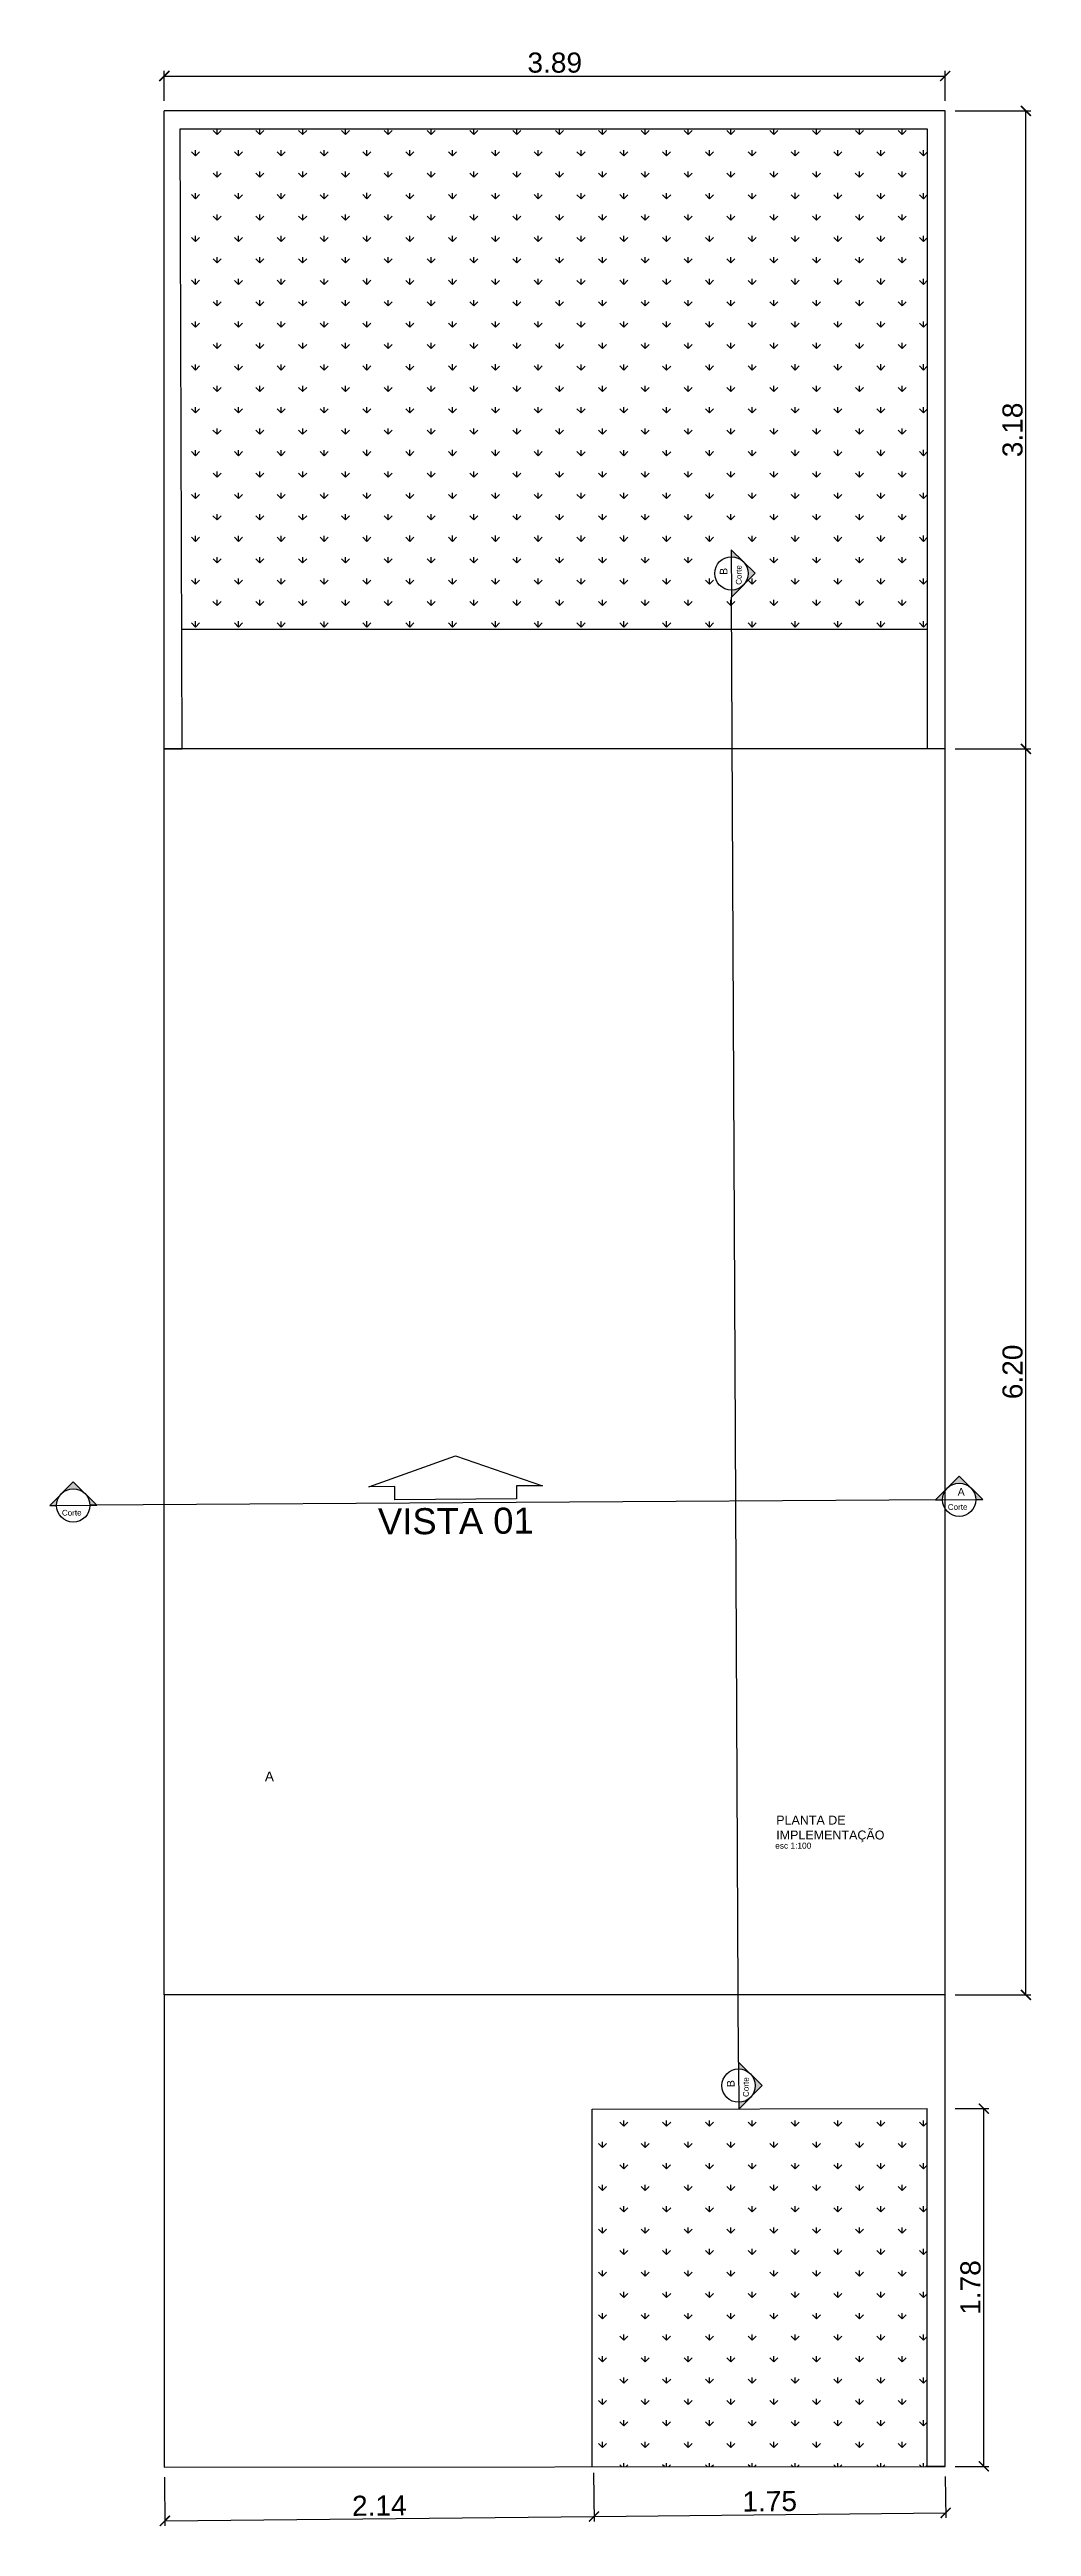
# Model space of a CAD drawing. Header units: millimetres. Extents: x 1336 to 452562, y -55875 to 2212.
# Drawn here: x 452544.63 to 452549.52, y -55865.07 to -55852.74 of the extents above; entities that cross this region are included whole.
import ezdxf

# ---------------------------------------------------------------- set-up
doc = ezdxf.new("R2010")
doc.units = ezdxf.units.MM
doc.linetypes.add('DASHDOTX2', pattern=[50.8, 25.4, -12.7, 0, -12.7])
for name, color, linetype in [('A_0.1', 1, 'Continuous'), ('B_Corte                  2', 4, 'DASHDOTX2'), ('Z_ARQ-TEXTO3', 7, 'Continuous')]:
    doc.layers.add(name, color=color, linetype=linetype)
doc.styles.add('Annotative', font='arial.ttf')
doc.styles.add('Romans', font='aehalf.shx')
doc.dimstyles.new('1-50', dxfattribs={"dimscale": 0.5, "dimtxt": 0.2, "dimasz": 0.1, "dimexe": 0.05, "dimexo": 0.1, "dimgap": 0.03, "dimtad": 1, "dimzin": 5, "dimdsep": 46, "dimtxsty": 'Annotative', "dimblk": 'ARCHTICK', "dimcen": 0, "dimclrd": 256, "dimclre": 256, "dimclrt": 250, "dimadec": 0, "dimazin": 0, "dimtfac": 1, "dimtofl": 0, "dimtmove": 2, "dimatfit": 3, "dimldrblk": 'ARCHTICK', "dimfxl": 0.04, "dimtolj": 1, "dimtzin": 1, "dimarcsym": 0})
pattern_1 = [(90, (451731.8248675628, -56827.12903418748), (-0.1065953197704151, 0.1065953197704151), [0.02826535254801853, -0.1849252869928117]), (44.99999999999999, (451731.8248675628, -56827.12903418748), (-0.1065953197831059, 0.1065953197831059), [0.02826535254801853, -0.122483194374747]), (135, (451731.8248675628, -56827.12903418748), (-0.1065953197831059, -0.1065953197831059), [0.02826535254801853, -0.122483194374747])]

msp = doc.modelspace()

# ---------------------------------------------------------------- texts
at = {"layer": 'A_0.1', "color": 2, "insert": (452546.6556627443, -55860.0040704003), "char_height": 0.1296707886551675, "attachment_point": 2, "rotation": 0.37012805327481607, "style": 'Romans'}
msp.add_mtext('{\\fArial|b0|i0|c0|p34;VISTA 01}', dxfattribs=at)
at = {"layer": 'Z_ARQ-TEXTO3', "attachment_point": 1, "style": 'Romans'}
for s, insert, char_height, rotation in [('{\\fArial|b0|i0|c0|p34;Corte}', (452548.0503608213, -55855.40910981536), 0.02863698060316962, 90.3701280532748), ('{\\fArial|b0|i0|c0|p34;B}', (452547.9703315352, -55855.36040302691), 0.03793248567904528, 90.37012805327481), ('{\\fArial|b0|i0|c0|p34;Corte}', (452549.105324519, -55859.98523228172), 0.02863698060316962, 0.37012805327475123), ('{\\fArial|b0|i0|c0|p34;A}', (452549.1540313074, -55859.90520299567), 0.03793248567904528, 0.37012805327481607), ('{\\fArial|b0|i0|c0|p34;Corte}', (452544.6947814005, -55860.01372458012), 0.02863698060316962, 0.37012805327475123), ('{\\fArial|b0|i0|c0|p34;A}', (452545.705199451, -55861.31622215758), 0.04818222816193325, 0.37012805327481607), ('{\\fArial|b0|i0|c0|p34;Corte}', (452548.0860270427, -55862.9359541361), 0.02863698060316962, 90.3701280532748), ('{\\fArial|b0|i0|c0|p34;B}', (452548.0059977567, -55862.88724734766), 0.03793248567904528, 90.37012805327481)]:
    msp.add_mtext(s, dxfattribs=dict(at, insert=insert, char_height=char_height, rotation=rotation))
for s, insert, char_height in [('{\\fArial|b0|i0|c0|p34;PLANTA DE \\PIMPLEMENTAÇÃO}', (452548.2510251758, -55861.53540905823), 0.04451236621739251), ('{\\fArial|b0|i0|c0|p34;esc 1:100}', (452548.2458660314, -55861.67002877184), 0.02967491081156802)]:
    msp.add_mtext(s, dxfattribs=dict(at, insert=insert, char_height=char_height))

# ---------------------------------------------------------------- blocks, each defined once
blk = doc.blocks.new('DSASADS')
at = {"layer": 'B_Corte                  2', "linetype": 'ByBlock', "lineweight": -2}
h = blk.add_hatch(color=256, dxfattribs=at)
h.paths.add_polyline_path([(2426.81499485394, 1690.775256930738), (2427.062482227292, 1690.527769557386), (2426.917507480588, 1690.527769557386, 0.1989123673796569)])
h.paths.add_polyline_path([(2426.567507480588, 1691.02274430409), (2426.81499485394, 1690.775256930738, 0.4142135623730877), (2426.320020106282, 1690.775256930738)])
h.paths.add_polyline_path([(2426.235254699674, 1690.690491523176), (2426.253180267301, 1690.681712413221, 0.1143487377762482), (2426.217507480588, 1690.527769557386), (2426.072532733884, 1690.527769557386)])
h.paths.add_polyline_path([(2426.320020106282, 1690.775256930738, 0.08268297409211775), (2426.253180267301, 1690.681712413221), (2426.235254699674, 1690.690491523176)])
at = {"layer": 'B_Corte                  2', "linetype": 'Continuous', "lineweight": -2}
blk.add_line((2426.217507480588, 1690.527769557386), (2426.917507480588, 1690.527769557386), dxfattribs=at)
at = {"layer": 'B_Corte                  2', "linetype": 'ByBlock', "lineweight": -2}
blk.add_lwpolyline([(2426.917507480588, 1690.527769557386), (2427.062482227292, 1690.527769557386), (2426.567507480588, 1691.02274430409), (2426.072532733884, 1690.527769557386), (2426.217507480588, 1690.527769557386)], dxfattribs=at)
at = {"layer": 'B_Corte                  2', "linetype": 'Continuous', "lineweight": -2}
blk.add_circle((2426.567507480588, 1690.527769557386), 0.3500000000000001, dxfattribs=at)
blk = doc.blocks.new('_ArchTick')
at = {"color": 0, "linetype": 'ByBlock', "const_width": 0.15}
blk.add_lwpolyline([(-0.5, -0.5), (0.5, 0.5)], dxfattribs=at)
blk = doc.blocks.new('*D635')
at = {"layer": 'A_0.1', "lineweight": -2, "transparency": 16777216}
for p, q in [((452547.3417993188, -55864.80658633012), (452547.3442763372, -55865.04875694971)), ((452545.2052503214, -55864.82843981106), (452545.2077273398, -55865.07061043066)), ((452545.2074716431, -55865.04561173831), (452547.3440206405, -55865.02375825736))]:
    blk.add_line(p, q, dxfattribs=at)
at = {"layer": 'Defpoints', "color": 0, "transparency": 16777216}
for p in [(452545.2047389281, -55864.77844242636), (452547.3412879255, -55864.75658894541), (452547.3440206405, -55865.02375825736)]:
    blk.add_point(p, dxfattribs=at)
at = {"layer": 'A_0.1', "lineweight": -2, "transparency": 16777216, "xscale": 0.05, "yscale": 0.05, "zscale": 0.05}
for p, rotation in [((452545.2074716431, -55865.04561173831), 180.5860238003932), ((452547.3440206405, -55865.02375825736), 0.5860238003932022)]:
    blk.add_blockref('_ArchTick', p, dxfattribs=dict(at, rotation=rotation))
at = {"layer": 'A_0.1', "color": 250, "transparency": 16777216, "insert": (452546.2750792374, -55864.96948376995), "char_height": 0.1, "attachment_point": 5, "rotation": 0.5860238003932021, "style": 'Annotative'}
blk.add_mtext('\\A1;2.14', dxfattribs=at)
blk = doc.blocks.new('*D692')
at = {"layer": 'A_0.1', "lineweight": -2, "transparency": 16777216}
for p, q in [((452547.3417993189, -55864.80658633012), (452547.3442763372, -55865.04875694971)), ((452549.0926614547, -55864.82432008335), (452549.0947739477, -55865.03085215735)), ((452547.3440206405, -55865.02375825735), (452549.094518251, -55865.00585346499))]:
    blk.add_line(p, q, dxfattribs=at)
at = {"layer": 'Defpoints', "color": 0, "transparency": 16777216}
for p in [(452547.3412879255, -55864.75658894541), (452549.0921500614, -55864.77432269864), (452549.094518251, -55865.00585346499)]:
    blk.add_point(p, dxfattribs=at)
at = {"layer": 'A_0.1', "lineweight": -2, "transparency": 16777216, "xscale": 0.05, "yscale": 0.05, "zscale": 0.05}
for p, rotation in [((452547.3440206405, -55865.02375825735), 180.5860238001679), ((452549.094518251, -55865.00585346499), 0.5860238001679045)]:
    blk.add_blockref('_ArchTick', p, dxfattribs=dict(at, rotation=rotation))
at = {"layer": 'A_0.1', "color": 250, "transparency": 16777216, "insert": (452548.2185938205, -55864.9487520176), "char_height": 0.1, "attachment_point": 5, "rotation": 0.5860238001679046, "style": 'Annotative'}
blk.add_mtext('\\A1;1.75', dxfattribs=at)
blk = doc.blocks.new('*D636')
at = {"layer": 'A_0.1', "lineweight": -2, "transparency": 16777216}
for p, q in [((452549.1421500616, -55862.99392239488), (452549.3096415004, -55862.99392239488)), ((452549.2846415004, -55864.77432269867), (452549.2846415004, -55862.99392239488)), ((452549.1421500616, -55864.77432269867), (452549.3096415004, -55864.77432269867))]:
    blk.add_line(p, q, dxfattribs=at)
at = {"layer": 'Defpoints', "color": 0, "transparency": 16777216}
for p in [(452549.0921500616, -55862.99392239488), (452549.2846415004, -55862.99392239488), (452549.0921500616, -55864.77432269867)]:
    blk.add_point(p, dxfattribs=at)
at = {"layer": 'A_0.1', "lineweight": -2, "transparency": 16777216, "xscale": 0.05, "yscale": 0.05, "zscale": 0.05}
for p, rotation in [((452549.2846415004, -55862.99392239488), 90), ((452549.2846415004, -55864.77432269867), 270)]:
    blk.add_blockref('_ArchTick', p, dxfattribs=dict(at, rotation=rotation))
at = {"layer": 'A_0.1', "color": 250, "transparency": 16777216, "insert": (452549.2185842015, -55863.88412254689), "char_height": 0.1, "attachment_point": 5, "rotation": 90, "style": 'Annotative'}
blk.add_mtext('\\A1;1.78', dxfattribs=at)
blk = doc.blocks.new('*D693')
at = {"layer": 'A_0.1', "lineweight": -2, "transparency": 16777216}
for p, q in [((452549.1421500616, -55856.22576320263), (452549.5191564999, -55856.22576320263)), ((452549.4941564999, -55862.42781956225), (452549.4941564999, -55856.22576320263)), ((452549.1421500616, -55862.42781956225), (452549.5191564999, -55862.42781956225))]:
    blk.add_line(p, q, dxfattribs=at)
at = {"layer": 'Defpoints', "color": 0, "transparency": 16777216}
for p in [(452549.0921500616, -55856.22576320263), (452549.4941564999, -55856.22576320263), (452549.0921500616, -55862.42781956225)]:
    blk.add_point(p, dxfattribs=at)
at = {"layer": 'A_0.1', "lineweight": -2, "transparency": 16777216, "xscale": 0.05, "yscale": 0.05, "zscale": 0.05}
for p, rotation in [((452549.4941564999, -55856.22576320263), 90), ((452549.4941564999, -55862.42781956225), 270)]:
    blk.add_blockref('_ArchTick', p, dxfattribs=dict(at, rotation=rotation))
at = {"layer": 'A_0.1', "color": 250, "transparency": 16777216, "insert": (452549.428099201, -55859.32679138255), "char_height": 0.1, "attachment_point": 5, "rotation": 90, "style": 'Annotative'}
blk.add_mtext('\\A1;6.20', dxfattribs=at)
blk = doc.blocks.new('*D694')
at = {"layer": 'A_0.1', "lineweight": -2, "transparency": 16777216}
for p, q in [((452549.1421500616, -55853.05054774579), (452549.5191564999, -55853.05054774579)), ((452549.4941564999, -55856.22576320263), (452549.4941564999, -55853.05054774579)), ((452549.1421500616, -55856.22576320263), (452549.5191564999, -55856.22576320263))]:
    blk.add_line(p, q, dxfattribs=at)
at = {"layer": 'Defpoints', "color": 0, "transparency": 16777216}
for p in [(452549.0921500616, -55853.05054774579), (452549.4941564999, -55853.05054774579), (452549.0921500616, -55856.22576320263)]:
    blk.add_point(p, dxfattribs=at)
at = {"layer": 'A_0.1', "lineweight": -2, "transparency": 16777216, "xscale": 0.05, "yscale": 0.05, "zscale": 0.05}
for p, rotation in [((452549.4941564999, -55853.05054774579), 90), ((452549.4941564999, -55856.22576320263), 270)]:
    blk.add_blockref('_ArchTick', p, dxfattribs=dict(at, rotation=rotation))
at = {"layer": 'A_0.1', "color": 250, "transparency": 16777216, "insert": (452549.4280650946, -55854.63815547433), "char_height": 0.1, "attachment_point": 5, "rotation": 90, "style": 'Annotative'}
blk.add_mtext('\\A1;3.18', dxfattribs=at)
blk = doc.blocks.new('*D695')
at = {"layer": 'A_0.1', "lineweight": -2, "transparency": 16777216}
for p, q in [((452545.2047367451, -55853.00054774576), (452545.2047367451, -55852.8516323423)), ((452549.0921500614, -55853.00054774576), (452549.0921500614, -55852.8516323423)), ((452545.2047367451, -55852.8766323423), (452549.0921500614, -55852.8766323423))]:
    blk.add_line(p, q, dxfattribs=at)
at = {"layer": 'Defpoints', "color": 0, "transparency": 16777216}
for p in [(452549.0921500614, -55852.8766323423), (452545.2047367451, -55853.05054774576), (452549.0921500614, -55853.05054774576)]:
    blk.add_point(p, dxfattribs=at)
at = {"layer": 'A_0.1', "lineweight": -2, "transparency": 16777216, "xscale": 0.05, "yscale": 0.05, "zscale": 0.05, "rotation": 180}
blk.add_blockref('_ArchTick', (452545.2047367451, -55852.8766323423), dxfattribs=at)
at = {"layer": 'A_0.1', "lineweight": -2, "transparency": 16777216, "xscale": 0.05, "yscale": 0.05, "zscale": 0.05}
blk.add_blockref('_ArchTick', (452549.0921500614, -55852.8766323423), dxfattribs=at)
at = {"layer": 'A_0.1', "color": 250, "transparency": 16777216, "insert": (452547.1484434032, -55852.81054093712), "char_height": 0.1, "attachment_point": 5, "style": 'Annotative'}
blk.add_mtext('\\A1;3.89', dxfattribs=at)

# ---------------------------------------------------------------- dimensions: what is measured, and where the dimension line sits
at = {"layer": 'A_0.1'}
dim = msp.add_linear_dim(base=(452549.0921500614, -55852.8766323423), p1=(452545.2047367451, -55853.05054774576), p2=(452549.0921500614, -55853.05054774576), dimstyle='1-50', dxfattribs=at)
dim.commit()
dim.dimension.update_dxf_attribs({"geometry": '*D695', "text_midpoint": (452547.1484434032, -55852.81054093712)})
for base, p1, p2, angle, picture, middle in [((452549.4941564999, -55853.05054774579), (452549.0921500614, -55856.2257632026), (452549.0921500614, -55853.05054774576), 90, '*D694', (452549.4280650946, -55854.63815547433)), ((452549.4941564999, -55856.22576320263), (452549.0921500614, -55862.42781956222), (452549.0921500614, -55856.2257632026), 90, '*D693', (452549.428099201, -55859.32679138255)), ((452549.2846415004, -55862.99392239488), (452549.0921500614, -55864.77432269864), (452549.0921500614, -55862.99392239485), 90, '*D636', (452549.2185842015, -55863.88412254689)), ((452549.094518251, -55865.00585346499), (452547.3412879255, -55864.75658894541), (452549.0921500614, -55864.77432269864), 180.5860238001679, '*D692', (452548.2185938205, -55864.9487520176))]:
    dim = msp.add_linear_dim(base=base, p1=p1, p2=p2, angle=angle, dimstyle='1-50', dxfattribs=at)
    dim.commit()
    dim.dimension.update_dxf_attribs({"geometry": picture, "text_midpoint": middle})
dim = msp.add_aligned_dim(p1=(452545.2047389281, -55864.77844242635), p2=(452547.3412879255, -55864.75658894541), distance=-0.26718328723574114, dimstyle='1-50', dxfattribs=at)
dim.commit()
dim.dimension.update_dxf_attribs({"geometry": '*D635', "text_midpoint": (452546.2750792374, -55864.96948376995)})

# ---------------------------------------------------------------- hatches: boundary and pattern name
at = {"layer": 'A_0.1'}
h = msp.add_hatch(dxfattribs=at)
h.set_pattern_fill('GRASS', color=3, scale=0.005934982162313604)
h.set_pattern_definition(pattern_1)
edge = h.paths.add_edge_path()
edge.add_line((452549.003125329, -55853.1395724782), (452545.2831723649, -55853.1395724782))
edge.add_line((452545.2831723649, -55853.1395724782), (452545.2917251097, -55855.63226498637))
edge.add_line((452545.2917251097, -55855.63226498637), (452548.0298797558, -55855.63226498637))
edge.add_line((452548.0298797558, -55855.63226498637), (452548.028831174, -55855.46994690769))
edge.add_line((452548.0288311741, -55855.46994690768), (452548.0286091449, -55855.43557729669))
edge.add_arc((452548.0280731191, -55855.35260171563), 0.08297731242276861, 179.9999999999068, 270.3701280532776, ccw=False)
edge.add_arc((452548.0280731191, -55855.35260171563), 0.08297731242302066, 90.37012805346399, 180.0000000000932, ccw=False)
edge.add_line((452548.0275370933, -55855.26962613456), (452548.0273150641, -55855.23525652356))
edge.add_line((452548.0273150641, -55855.23525652356), (452548.1454183112, -55855.35184366063))
edge.add_line((452548.1454183111, -55855.35184366063), (452548.028831174, -55855.46994690769))
edge.add_line((452548.0288311741, -55855.46994690769), (452548.0298797559, -55855.63226498637))
edge.add_line((452548.0298797558, -55855.63226498637), (452549.003125329, -55855.63226498637))
edge.add_line((452549.003125329, -55855.63226498637), (452549.003125329, -55853.1395724782))
h.paths.add_polyline_path([(452548.0951813811, -55855.41797218622), (452548.0944569332, -55855.30582929723), (452548.035445669, -55855.30621051254), (452548.0361701169, -55855.41835340153)], flags=16)
h = msp.add_hatch(dxfattribs=at)
h.set_pattern_fill('GRASS', color=3, scale=0.005934982162313604)
h.set_pattern_definition(pattern_1)
h.paths.add_polyline_path([(452547.3347505011, -55862.99569047392), (452547.3347505011, -55864.77618512261), (452549.003125379, -55864.77441704355), (452549.003125379, -55862.99392239485)])

# ---------------------------------------------------------------- linework, layer by layer
for p, q in [((452549.0921500614, -55853.05054774576), (452545.2047367451, -55853.05054774576)), ((452545.2047367451, -55856.2257632026), (452545.2047367451, -55853.05054774576)), ((452549.0921500614, -55856.2257632026), (452549.0921500614, -55853.05054774576)), ((452545.2831723649, -55853.1395724782), (452549.003125329, -55853.1395724782)), ((452545.2937614775, -55856.2257632026), (452545.2831723649, -55853.1395724782)), ((452549.003125329, -55853.1395724782), (452549.003125329, -55856.2257632026)), ((452549.003125329, -55855.63226498637), (452545.2917251097, -55855.63226498637)), ((452549.0921500614, -55856.2257632026), (452545.2047367451, -55856.2257632026)), ((452545.2047367451, -55862.42781956222), (452545.2047367451, -55856.2257632026)), ((452545.2047367451, -55856.2257632026), (452545.2937614775, -55856.2257632026)), ((452549.0921500614, -55862.42781956222), (452549.0921500614, -55856.2257632026)), ((452549.0921500614, -55862.42781956222), (452545.2047367451, -55862.42781956222)), ((452545.2047367451, -55862.42781956222), (452545.2047389281, -55864.77844242635)), ((452549.0921500614, -55864.77432269864), (452549.0921500614, -55862.42781956222)), ((452547.3347505011, -55862.99569047392), (452549.003125379, -55862.99392239485)), ((452547.3347505011, -55864.77618512261), (452547.3347505011, -55862.99569047392)), ((452549.003125379, -55864.77441704355), (452549.003125379, -55862.99392239485)), ((452545.2047389281, -55864.77844242635), (452549.0921500614, -55864.77432269864)), ((452547.3347505011, -55864.77618512261), (452547.3347505011, -55864.77618512261)), ((452549.0921500614, -55864.77432269864), (452549.003125379, -55864.77441704355))]:
    msp.add_line(p, q, dxfattribs=at)
at = {"layer": 'A_0.1', "linetype": 'ByBlock'}
msp.add_lwpolyline([(452546.9579423843, -55859.95889316273), (452546.3528246635, -55859.96280224925), (452546.3524058328, -55859.89796820773), (452546.2227377498, -55859.89880586912), (452546.6539874215, -55859.74473423429), (452547.0871916366, -55859.8932214598), (452546.9575235536, -55859.8940591212), (452546.9579423843, -55859.95889316273)], dxfattribs=at)
at = {"layer": 'B_Corte                  2'}
for p, q in [((452548.0629812855, -55862.76210084431), (452548.0288311741, -55855.46994690768)), ((452549.0788570376, -55859.96348060532), (452544.8342650813, -55859.99090085207))]:
    msp.add_line(p, q, dxfattribs=at)

# ---------------------------------------------------------------- block references
for p, xscale, yscale, zscale, rotation in [((452143.5331392952, -55282.66779489817), 0.2370780354940332, 0.2370780354940332, 0.2370780354940332, 270.3701280532746), ((451972.0664826828, -56264.4863707017), 0.2370780354940331, 0.2370780354940331, 0.2370780354940331, 0.3701280532748034), ((451976.4770258013, -56264.45787840331), 0.2370780354940331, 0.2370780354940331, 0.2370780354940331, 0.3701280532748034), ((452143.5688055167, -55290.19463921891), 0.2370780354940332, 0.2370780354940332, 0.2370780354940332, 270.3701280532746)]:
    msp.add_blockref('DSASADS', p, dxfattribs=dict(at, xscale=xscale, yscale=yscale, zscale=zscale, rotation=rotation))

msp.set_redraw_order([(e.dxf.handle, doc.entitydb.next_handle()) for e in msp.query("TEXT MTEXT ATTDEF DIMENSION ARC_DIMENSION")])  # texts and dimensions are drawn at this point

doc.saveas('drawing.dxf')
